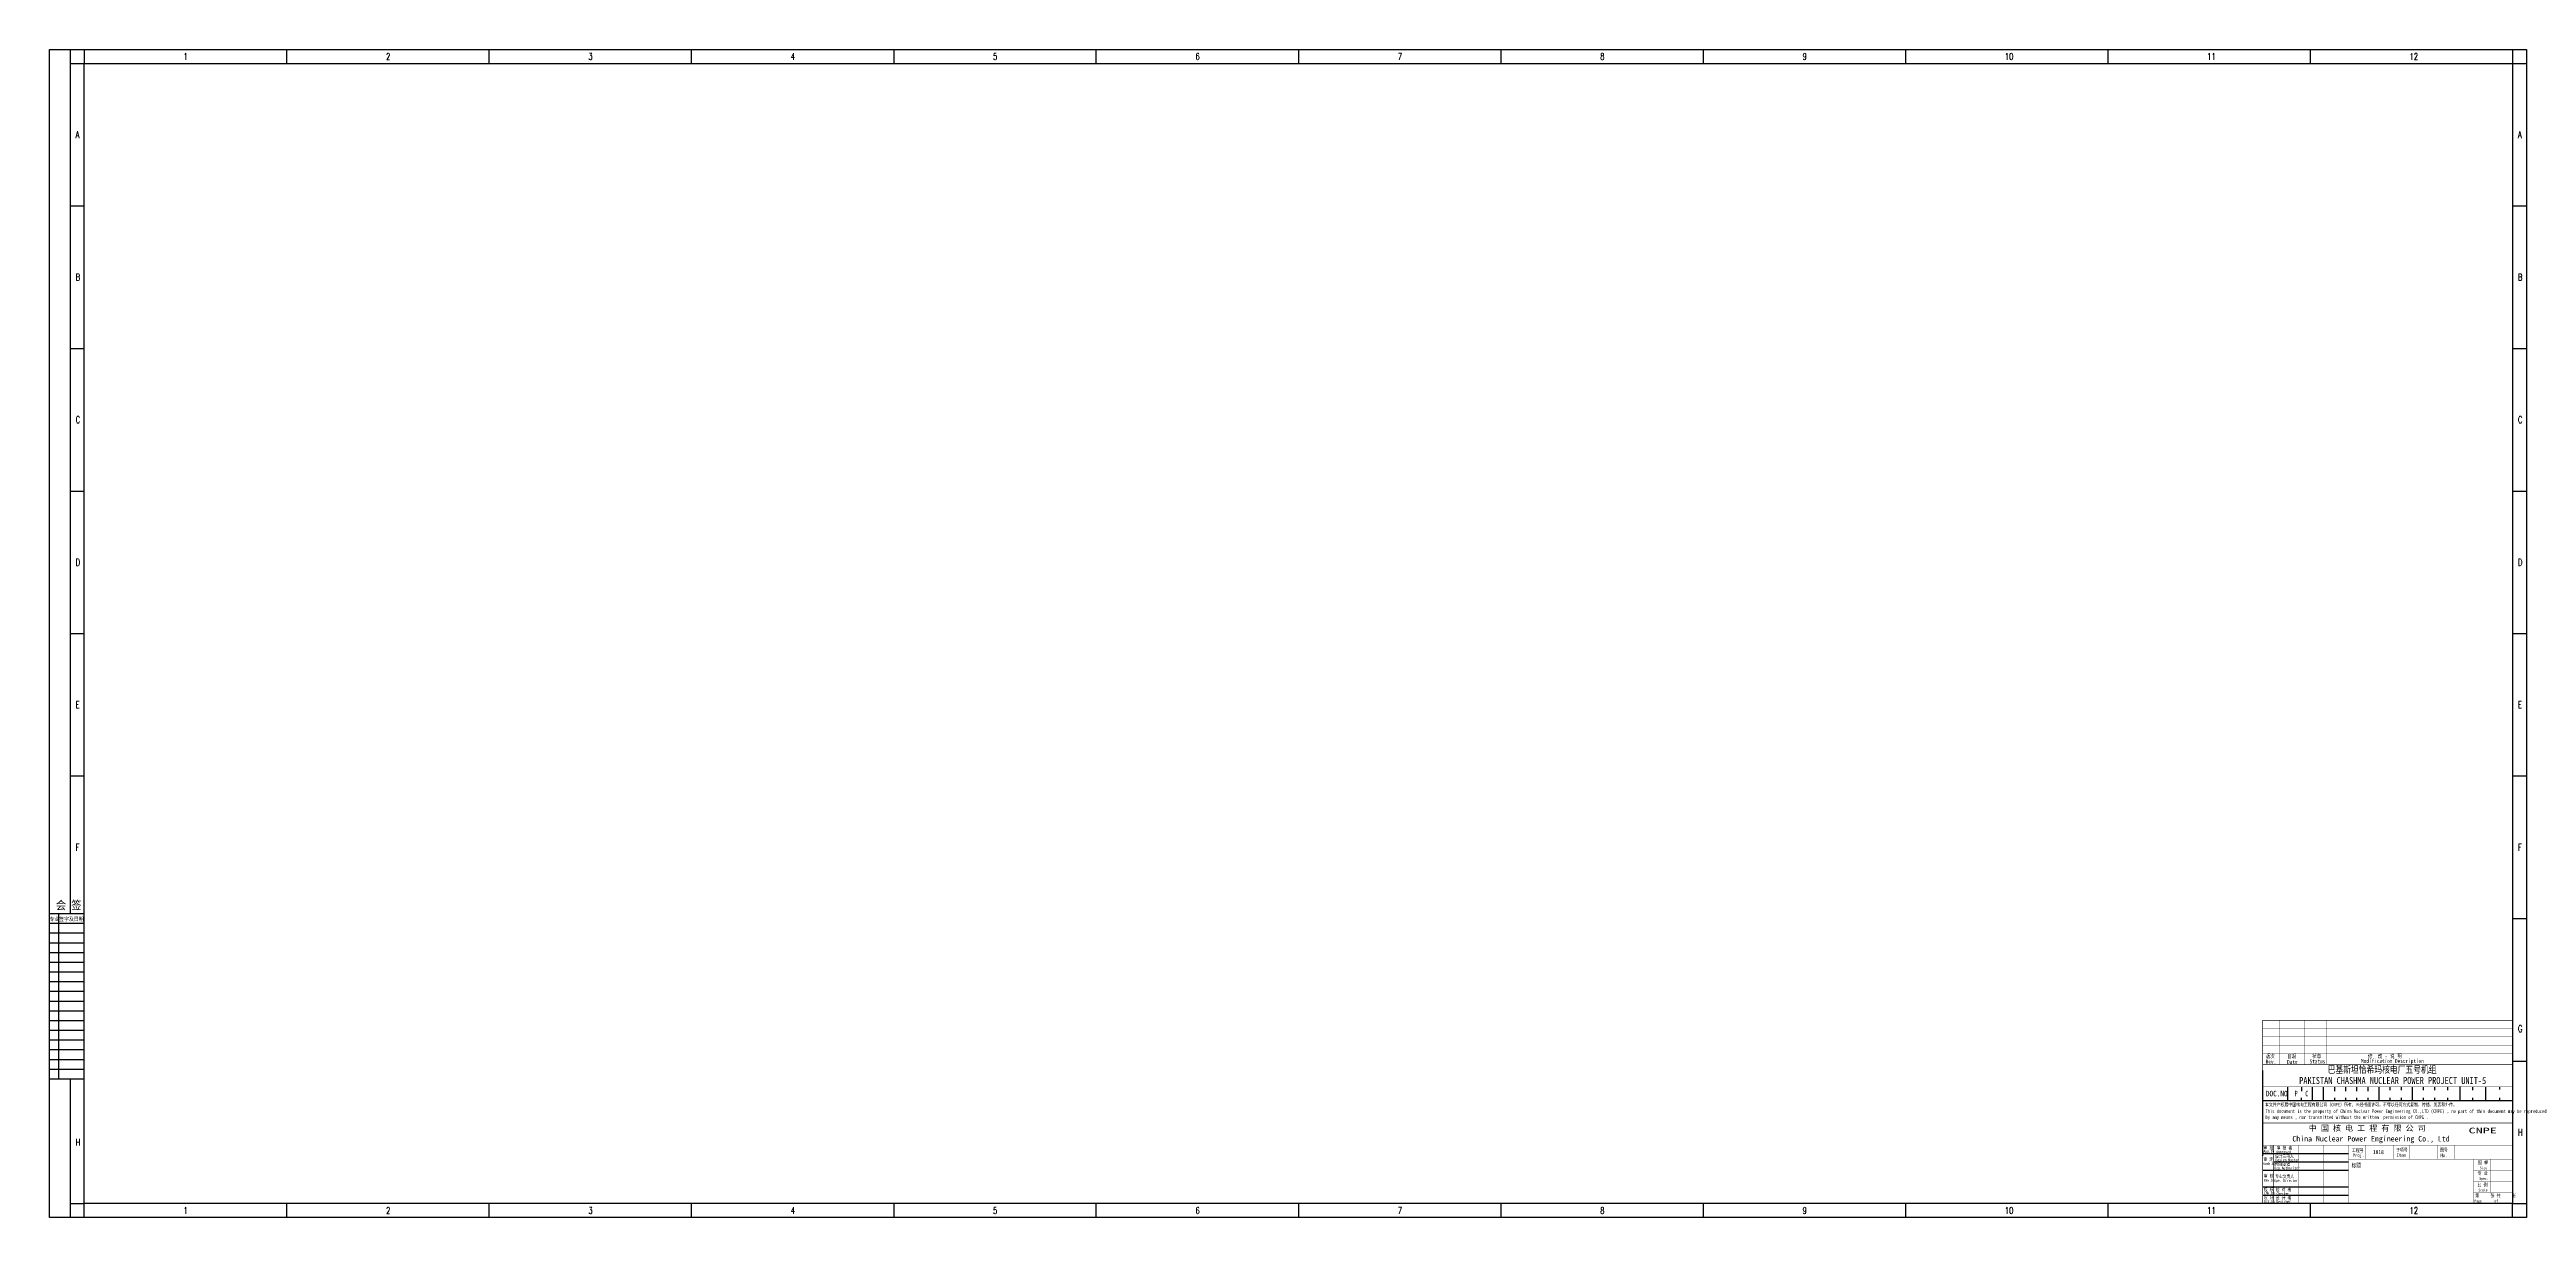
# Model space of a CAD drawing. Header units: millimetres. Extents: x 0 to 1784, y 0 to 841.
import ezdxf
from ezdxf.enums import TextEntityAlignment as Align

# ---------------------------------------------------------------- set-up
doc = ezdxf.new("R2010")
doc.units = ezdxf.units.MM
doc.header["$MEASUREMENT"] = 0
for name, color, linetype in [('1', 7, 'Continuous'), ('PUB_TEXT', 7, 'Continuous'), ('图框', 4, 'Continuous')]:
    doc.layers.add(name, color=color, linetype=linetype)
doc.styles.add('HZ', font='txt_____.ttf', dxfattribs={"width": 0.7, "bigfont": 'HZTXT'})
doc.styles.add('宋体', font='', dxfattribs={"width": 0.7})
doc.styles.add('汉字', font='仿宋_GB2312.ttf', dxfattribs={"width": 0.8, "height": 4})
doc.styles.get('宋体').set_extended_font_data('SimSun')

msp = doc.modelspace()

# ---------------------------------------------------------------- linework, layer by layer
at = {"color": 0}
for p, q in [((25, 218.6), (0, 218.6)), ((6.7, 99.6), (6.7, 218.6)), ((25, 211.6), (0, 211.6)), ((25, 204.6), (0, 204.6)), ((25, 197.6), (0, 197.6)), ((25, 190.6), (0, 190.6)), ((25, 183.6), (0, 183.6)), ((25, 176.6), (0, 176.6)), ((25, 169.6), (0, 169.6)), ((25, 162.6), (0, 162.6)), ((25, 155.6), (0, 155.6)), ((25, 148.6), (0, 148.6)), ((25, 141.6), (0, 141.6)), ((25, 134.6), (0, 134.6)), ((25, 127.6), (0, 127.6)), ((25, 120.6), (0, 120.6)), ((25, 113.6), (0, 113.6)), ((25, 106.6), (0, 106.6)), ((25, 99.6), (0, 99.6))]:
    msp.add_line(p, q, dxfattribs=at)
at = {"linetype": 'Continuous'}
msp.add_line((1611.9, 94), (1611.9, 84), dxfattribs=at)
msp.add_line((1621.9, 94), (1621.9, 91))
at = {"color": 4, "flags": 128}
for points in [[(0, 0), (0, 841)], [(0, 841), (1784, 841)], [(25, 841), (25, 831)], [(170.7, 841), (170.7, 831)], [(316.5, 841), (316.5, 831)], [(462.2, 841), (462.2, 831)], [(608, 841), (608, 831)], [(753.7, 841), (753.7, 831)], [(899.5, 841), (899.5, 831)], [(1045.2, 841), (1045.2, 831)], [(1191, 841), (1191, 831)], [(1336.7, 841), (1336.7, 831)], [(1482.5, 841), (1482.5, 831)], [(1628.2, 841), (1628.2, 831)], [(1774, 841), (1774, 831)], [(1784, 841), (1784, 0)], [(15, 831), (25, 831)], [(1784, 0), (0, 0)], [(170.7, 10), (170.7, 0)], [(316.5, 10), (316.5, 0)], [(462.2, 10), (462.2, 0)], [(608, 10), (608, 0)], [(753.7, 10), (753.7, 0)], [(899.5, 10), (899.5, 0)], [(1045.2, 10), (1045.2, 0)], [(1191, 10), (1191, 0)], [(1336.7, 10), (1336.7, 0)], [(1482.5, 10), (1482.5, 0)], [(1628.2, 10), (1628.2, 0)]]:
    msp.add_lwpolyline(points, dxfattribs=at)
at = {"color": 4}
msp.add_lwpolyline([(15, 218.6), (15, 841)], dxfattribs=at)
at = {"flags": 128}
for points in [[(15, 831), (25, 831)], [(1774, 831), (1784, 831)], [(15, 728.4), (25, 728.4)], [(1774, 728.4), (1784, 728.4)], [(15, 625.7), (25, 625.7)], [(1774, 625.7), (1784, 625.7)], [(15, 523.1), (25, 523.1)], [(1774, 523.1), (1784, 523.1)], [(15, 420.5), (25, 420.5)], [(1774, 420.5), (1784, 420.5)], [(15, 317.9), (25, 317.9)], [(1774, 317.9), (1784, 317.9)], [(1774, 215.2), (1784, 215.2)], [(1774, 112.6), (1784, 112.6)], [(15, 10), (25, 10)], [(25, 0), (25, 10)], [(1773.9, 10), (1784, 10)], [(1773.9, 0), (1773.9, 10)]]:
    msp.add_lwpolyline(points, dxfattribs=at)
msp.add_lwpolyline([(25, 831), (1773.9, 831), (1773.9, 10), (25, 10)], close=True)
msp.add_lwpolyline([(15, 0), (15, 99.6)])
at = {"layer": '1'}
for p, q in [((1773.6, 115.4), (1773.6, 115.4)), ((1773.6, 115.4), (1773.6, 115.4)), ((1773.6, 115.4), (1773.6, 115.4)), ((1773.6, 115.4), (1773.6, 115.4)), ((1621.9, 93), (1621.9, 93)), ((1629.9, 84), (1629.9, 94)), ((1637.9, 84), (1637.9, 94)), ((1645.9, 91), (1645.9, 94)), ((1653.9, 91), (1653.9, 94)), ((1661.9, 91), (1661.9, 94)), ((1669.9, 91), (1669.9, 94)), ((1677.9, 84), (1677.9, 94)), ((1685.9, 91.7), (1685.9, 94)), ((1693.9, 91.7), (1693.9, 94)), ((1701.9, 84), (1701.9, 94)), ((1709.9, 91.7), (1709.9, 94)), ((1717.9, 91.7), (1717.9, 94)), ((1727.3, 91.7), (1727.3, 94)), ((1736.3, 84.2), (1736.3, 94.2)), ((1745.3, 91.7), (1745.3, 93.7)), ((1754.8, 84), (1754.8, 94)), ((1764.8, 92.2), (1764.8, 94.1)), ((1773.9, 84), (1593.9, 84)), ((1621.9, 84), (1621.9, 86.2)), ((1645.9, 84), (1645.9, 86.2)), ((1653.9, 84), (1653.9, 86.2)), ((1661.9, 84), (1661.9, 86.2)), ((1669.9, 84), (1669.9, 86.2)), ((1685.9, 84), (1685.9, 86.2)), ((1693.9, 84), (1693.9, 86.2)), ((1709.9, 84), (1709.9, 86.2)), ((1717.9, 84), (1717.9, 86.2)), ((1727.3, 83.7), (1727.3, 86.2)), ((1745.3, 84.2), (1745.3, 86.2)), ((1764.8, 84.2), (1764.8, 86.2)), ((1773.9, 10), (1593.9, 10)), ((1773.9, 10), (1593.9, 10)), ((1773.9, 10), (1593.9, 10)), ((1773.9, 10), (1593.9, 10)), ((1773.9, 10), (1593.9, 10))]:
    msp.add_line(p, q, dxfattribs=at)
at = {"layer": '1', "color": 7, "ltscale": 0.8}
msp.add_line((1593.9, 105.9), (1593.9, 44.4), dxfattribs=at)
at = {"layer": '1', "color": 7}
for p, q in [((1773.6, 100.2), (1773.6, 100.2)), ((1773.6, 100.2), (1773.6, 100.2)), ((1773.6, 100.2), (1773.6, 100.2)), ((1773.6, 100.2), (1773.6, 100.2)), ((1593.9, 46), (1655.9, 46)), ((1601.9, 40), (1655.9, 40)), ((1593.9, 34), (1655.9, 34)), ((1593.9, 22), (1655.9, 22)), ((1593.9, 16), (1655.9, 16)), ((1773.9, 10), (1593.9, 10)), ((1773.9, 10), (1593.9, 10)), ((1773.9, 10), (1593.9, 10))]:
    msp.add_line(p, q, dxfattribs=at)
at = {"layer": '1', "color": 7, "const_width": 0.5}
for points in [[(1593.9, 10), (1773.9, 10), (1773.9, 142), (1593.9, 142)], [(1593.9, 68), (1773.9, 68), (1773.9, 10), (1593.9, 10)]]:
    msp.add_lwpolyline(points, close=True, dxfattribs=at)
at = {"layer": '1', "color": 7}
for points, const_width in [([(1593.9, 136), (1773.9, 136)], 0.3), ([(1593.9, 130), (1773.9, 130)], 0.3), ([(1605.9, 142), (1605.9, 110)], 0.3), ([(1623.9, 142), (1623.9, 110)], 0.3), ([(1639.9, 142), (1639.9, 110)], 0.3), ([(1593.9, 124), (1773.9, 124)], 0.3), ([(1593.9, 118), (1773.9, 118)], 0.3), ([(1593.9, 110), (1773.9, 110)], 0.3), ([(1593.9, 94), (1773.9, 94)], 0.3), ([(1611.9, 94), (1611.9, 84)], 0.3), ([(1593.9, 84), (1773.9, 84)], 0.3), ([(1593.9, 84), (1773.9, 84)], 0.3), ([(1593.9, 52), (1773.9, 52)], 0.3), ([(1601.9, 52), (1601.9, 10)], 0.3), ([(1619.9, 52), (1619.9, 10)], 0.3), ([(1637.9, 52), (1637.9, 10)], 0.3), ([(1655.9, 52), (1655.9, 10)], 0.3), ([(1655.9, 42), (1773.9, 42)], 0.3), ([(1667.9, 52), (1667.9, 42)], 0.25), ([(1687.9, 52), (1687.9, 42)], 0.25), ([(1699.9, 52), (1699.9, 42)], 0.25), ([(1719.9, 52), (1719.9, 42)], 0.25), ([(1731.9, 52), (1731.9, 42)], 0.25), ([(1745.9, 42), (1745.9, 10)], 0.3), ([(1757.9, 42), (1757.9, 18)], 0.25), ([(1773.9, 34), (1745.9, 34)], 0.25), ([(1773.9, 26), (1745.9, 26)], 0.25), ([(1773.9, 18), (1745.9, 18)], 0.25)]:
    msp.add_lwpolyline(points, dxfattribs=dict(at, const_width=const_width))
at = {"layer": '1', "const_width": 0.3}
msp.add_lwpolyline([(1601.9, 52), (1601.9, 10)], dxfattribs=at)
at = {"layer": '图框'}
msp.add_line((1773.9, 10), (1593.9, 10), dxfattribs=at)
msp.add_line((1773.9, 10), (1593.9, 10), dxfattribs=at)
msp.add_line((1773.9, 10), (1593.9, 10), dxfattribs=at)
msp.add_line((1773.9, 10), (1593.9, 10), dxfattribs=at)
msp.add_line((1773.9, 10), (1593.9, 10), dxfattribs=at)

# ---------------------------------------------------------------- texts
at = {"color": 0, "style": 'HZ', "width": 0.7}
for s, p in [('1', (96.6, 833.5)), ('2', (242.4, 833.5)), ('3', (388.1, 833.5)), ('4', (533.9, 833.5)), ('5', (679.6, 833.5)), ('6', (825.4, 833.5)), ('7', (971.1, 833.5)), ('8', (1116.9, 833.5)), ('9', (1262.6, 833.5)), ('10', (1408.4, 833.5)), ('11', (1554.1, 833.5)), ('12', (1699.9, 833.5)), ('A', (18.9, 777.2)), ('A', (1777.9, 777.2)), ('B', (18.9, 674.6)), ('B', (1777.9, 674.6)), ('C', (18.9, 571.9)), ('C', (1777.9, 571.9)), ('D', (18.9, 469.3)), ('D', (1777.9, 469.3)), ('E', (18.9, 366.7)), ('E', (1777.9, 366.7)), ('F', (18.9, 264.1)), ('F', (1777.9, 264.1)), ('G', (1777.9, 133.4)), ('H', (18.9, 51.7)), ('H', (1777.9, 58.8)), ('1', (96.6, 2.5)), ('2', (242.4, 2.5)), ('3', (388.1, 2.5)), ('4', (533.9, 2.5)), ('5', (679.6, 2.5)), ('6', (825.4, 2.5)), ('7', (971.1, 2.5)), ('8', (1116.9, 2.5)), ('9', (1262.6, 2.5)), ('10', (1408.4, 2.5)), ('11', (1554.1, 2.5)), ('12', (1699.9, 2.5))]:
    msp.add_text(s, height=5, dxfattribs=at).set_placement(p)
at = {"color": 0, "style": 'HZ', "width": 0.9}
for s, height, p in [('专业签字及日期', 2.8, (12.2, 213.5)), ('会 签  ', 6, (17.5, 221.8))]:
    msp.add_text(s, height=height, dxfattribs=at).set_placement(p, align=Align.CENTER)
at = {"linetype": 'Continuous', "char_height": 4, "attachment_point": 5, "style": '宋体'}
for s, width, insert in [('P', 5.775, (1618.1, 89.3)), ('C', 6.76, (1625.8, 89.2))]:
    msp.add_mtext_dynamic_manual_height_columns(s, width=width, gutter_width=1, heights=[0], dxfattribs=dict(at, insert=insert))
at = {"layer": '1', "style": '汉字', "width": 0.8}
for s, height, p in [('版次', 2.88, (1596.2, 114.7)), ('Rev.', 2.88, (1596.2, 110.7)), ('Date', 2.88, (1611.6, 110.6)), ('日期 ', 2.88, (1611.6, 114.7)), ('Status', 2.88, (1627.8, 110.9)), ('状态', 2.88, (1629.7, 114.9)), ('巴基斯坦恰希玛核电厂五号机组', 5, (1640.8, 104)), ('Modification Description', 2.88, (1664.9, 111.3)), ('修  改 - 说 明', 2.88, (1669.9, 114.7)), ('PAKISTAN CHASHMA NUCLEAR POWER PROJECT UNIT-5', 5, (1620.3, 96.1)), ('Auth.by', 2, (1594.2, 37.8)), ('App.by', 2, (1594.6, 46.7)), ('审 定', 2.4, (1594.5, 40.7)), ('审 批', 2.4, (1594.6, 49)), ('Dep.Authorizer', 2, (1602.5, 34.6)), ('设计主持人', 2.4, (1602.9, 43)), ('所审定者', 2.4, (1603.2, 37.2)), ('Design Master', 2, (1603.3, 40.4)), ('Approved', 2, (1603.8, 46.3)), ('审 批 者', 2.4, (1604.1, 48.9)), ('标题', 3, (1658.1, 36)), ('Proj.', 2.5, (1659, 43.6)), ('Item', 2.5, (1690.6, 43.6)), ('No.', 2.5, (1722.1, 43.4)), ('图 幅', 2.5, (1749.1, 38.3)), ('Size', 2, (1750.4, 34.7)), ('校 核', 2.4, (1594.8, 19)), ('审 核', 2.4, (1594.8, 28.7)), ('Chk.by', 2, (1594.9, 16.6)), ('Rev.by', 2, (1594.9, 25.8)), ('Spe. Director', 2, (1602.3, 25.6)), ('专业负责人', 2.4, (1603.1, 28.4)), ('校 对 者', 2.4, (1603.4, 18.8)), ('Checker', 2, (1604, 16.2)), ('比 例', 2.5, (1748.7, 22.3)), ('专 业', 2.5, (1748.8, 30.6)), ('Scale', 2, (1749.4, 18.7)), ('Spec.', 2, (1750.1, 27)), ('设 计', 2.4, (1594.8, 13.1)), ('Des.by', 2, (1595, 10.6)), ('设 计 者', 2.4, (1603.4, 12.9)), ('Designer', 2, (1604, 10.5)), ('Page       of  ', 2, (1746.5, 10.9)), ('第     张 共     张', 2.5, (1747.1, 14.5))]:
    msp.add_text(s, height=height, dxfattribs=at).set_placement(p)
at = {"layer": '1', "color": 7, "style": '宋体', "width": 0.8}
msp.add_text('DOC.NO', height=4, dxfattribs=at).set_placement((1596.3, 87.2))
at = {"layer": '1', "ltscale": 0.8, "style": '汉字', "width": 0.8}
for s, height, p in [('本文件产权属中国核电工程有限公司（CNPE）所有，未经书面许可，不得以任何方式复制、传播、发表和外传。', 2.5, (1595.7, 80)), ('This document is the property of China Nuclear Power Engineering CO.,LTD (CNPE) , no part of this document may be reproduced ', 2.5, (1596, 75.3)), ('by any means , nor transmitted without the written  permission of CNPE .', 2.5, (1596, 71)), ('工程号', 2.5, (1658.3, 47.1)), ('1818', 3, (1673.4, 45.6)), ('子项号', 2.5, (1690.1, 47.4)), ('图号', 2.5, (1721.8, 47.5))]:
    msp.add_text(s, height=height, dxfattribs=at).set_placement(p)
at = {"layer": 'PUB_TEXT', "style": '汉字'}
for s, width, p, p2 in [('China Nuclear Power Engineering Co., Ltd', 1.023647, (1615.4, 54.7), (1728.7, 54.7)), ('中 国 核 电 工 程 有 限 公 司', 1.049388, (1627.2, 62.3), (1711.4, 62.3)), ('CNPE', 1.843009, (1742.3, 60.6), (1762.7, 60.6))]:
    msp.add_text(s, height=4, dxfattribs=dict(at, width=width)).set_placement(p, p2, align=Align.FIT)

doc.saveas('drawing.dxf')
